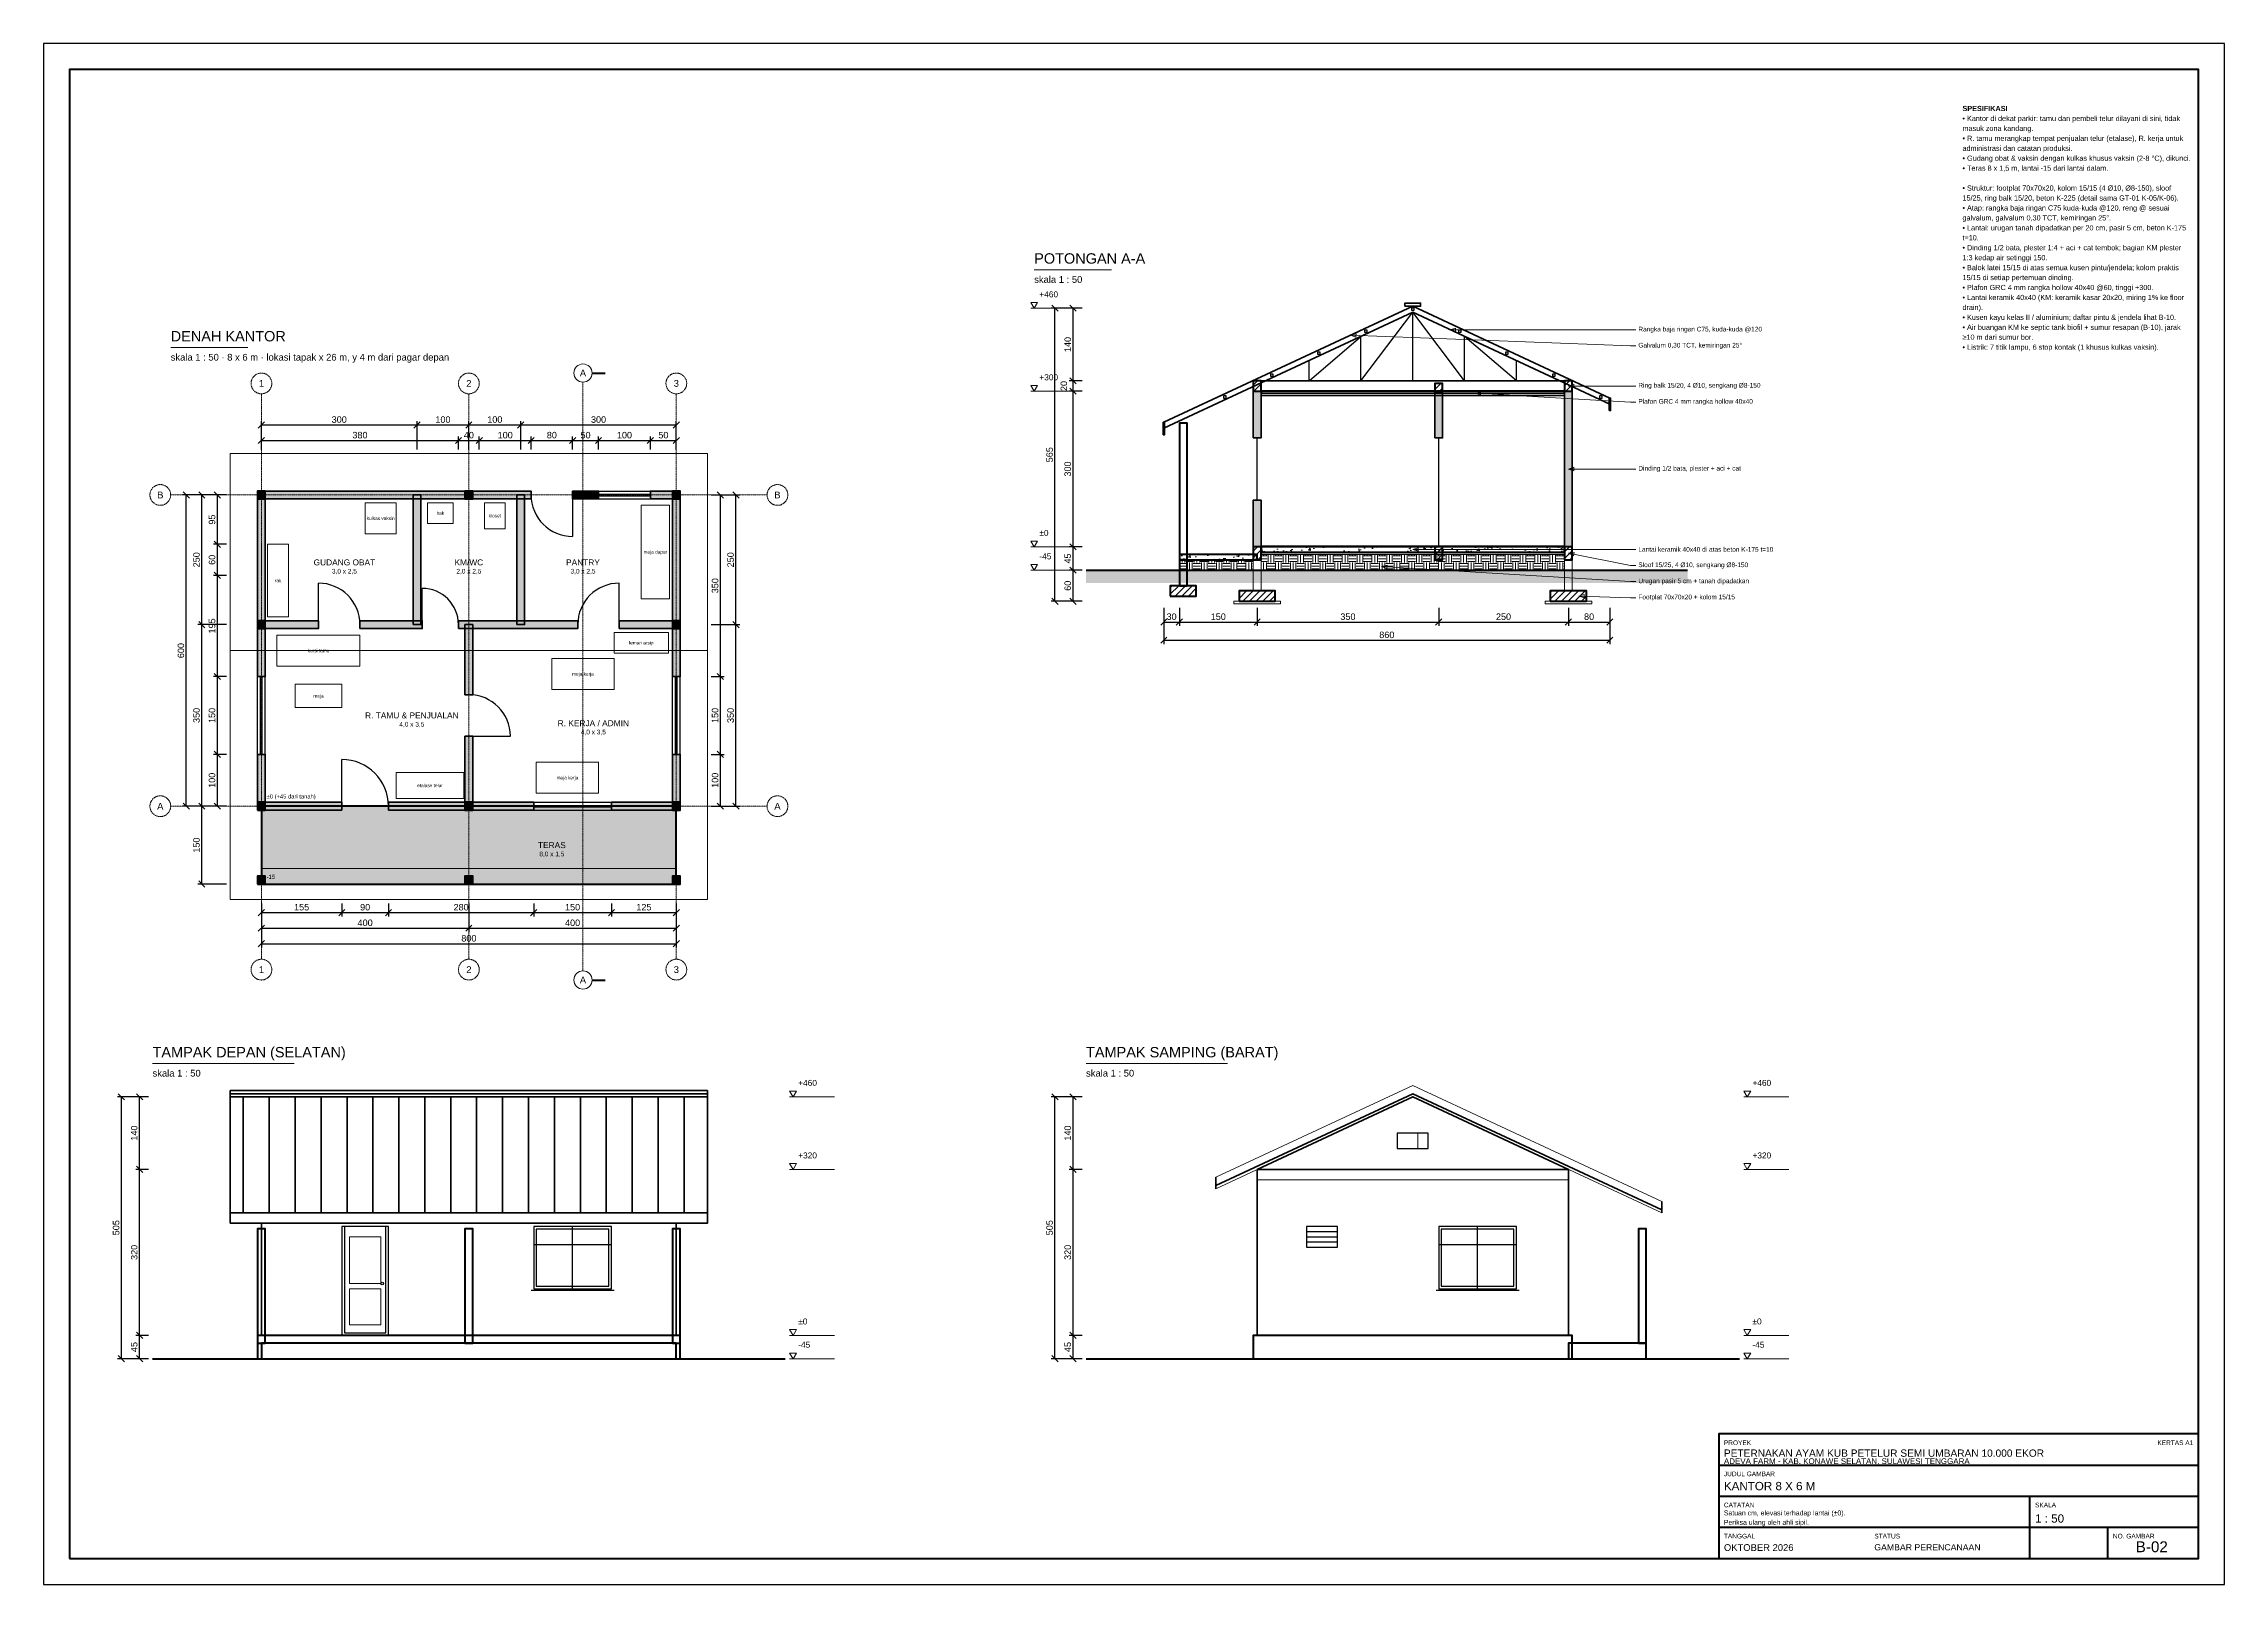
# Model space of a CAD drawing. Header units: centimetres. Extents: x 0 to 57986, y 0 to 4200.
# Drawn here: x 4970 to 9175, y 0 to 2970 of the extents above; entities that cross this region are included whole.
import ezdxf
from ezdxf.enums import TextEntityAlignment as Align

# ---------------------------------------------------------------- set-up
doc = ezdxf.new("R2010")
doc.units = ezdxf.units.CM
doc.linetypes.add('DASHDOT', pattern=[3.556, 2.54, -0.508, 0, -0.508])
doc.linetypes.add('DASHED', pattern=[1.524, 1.27, -0.254])
for name, color, linetype, lineweight in [('A-ATAP', 5, 'CONTINUOUS', 35), ('A-BAJA', 6, 'CONTINUOUS', 25), ('A-DIM', 140, 'CONTINUOUS', 13), ('A-DINDING', 32, 'CONTINUOUS', 35), ('A-FRAME', 7, 'CONTINUOUS', 50), ('A-GRID', 1, 'DASHDOT', 13), ('A-HATCH', 8, 'CONTINUOUS', 9), ('A-KAYU', 32, 'CONTINUOUS', 25), ('A-PERABOT', 8, 'CONTINUOUS', 18), ('A-STRUKTUR', 7, 'CONTINUOUS', 50), ('A-TANAH', 34, 'CONTINUOUS', 18), ('A-TEKS', 7, 'CONTINUOUS', 18), ('A-TERSEMBUNYI', 8, 'DASHED', 13)]:
    doc.layers.add(name, color=color, linetype=linetype, lineweight=lineweight)
doc.styles.add('ARIAL', font='arial.ttf')
doc.dimstyles.new('D50', dxfattribs={"dimtxt": 12.5, "dimasz": 10, "dimexe": 7.5, "dimexo": 7.5, "dimgap": 4, "dimtad": 1, "dimdec": 0, "dimtxsty": 'ARIAL', "dimtsz": 6, "dimcen": 2.5, "dimclrd": 140, "dimclre": 140, "dimclrt": 250, "dimazin": 3, "dimtfac": 1, "dimtmove": 0, "dimatfit": 3})

msp = doc.modelspace()

# ---------------------------------------------------------------- texts
at = {"layer": 'A-TEKS', "style": 'ARIAL'}
for s, height, p in [('POTONGAN A-A', 20, (6880, 2539.89)), ('+460', 11.5, (6890, 2477.49)), ('DENAH KANTOR', 20, (5215, 2390)), ('+300', 11.5, (6890, 2317.6)), ('±0', 11.5, (6890, 2017.6)), ('-45', 11.5, (6890, 1972.6)), ('±0 (+45 dari tanah)', 8, (5400, 1512.5)), ('-15', 8, (5400, 1357.5)), ('TAMPAK DEPAN (SELATAN)', 20, (5180, 1009.89)), ('TAMPAK SAMPING (BARAT)', 20, (6980, 1009.89)), ('+460', 11.5, (6425, 957.49)), ('+460', 11.5, (8265, 957.49)), ('+320', 11.5, (6425, 817.6)), ('+320', 11.5, (8265, 817.6)), ('±0', 11.5, (6425, 497.6)), ('±0', 11.5, (8265, 497.6)), ('-45', 11.5, (6425, 452.6)), ('-45', 11.5, (8265, 452.6))]:
    msp.add_text(s, height=height, dxfattribs=at).set_placement(p, align=Align.BOTTOM_LEFT)
for s, height, p in [('skala 1 : 50', 13, (6880, 2521.89)), ('skala 1 : 50 · 8 x 6 m · lokasi tapak x 26 m, y 4 m dari pagar depan', 13, (5215, 2372)), ('skala 1 : 50', 13, (5180, 991.89)), ('skala 1 : 50', 13, (6980, 991.89)), ('PROYEK', 9, (8210, 277.5)), ('PETERNAKAN AYAM KUB PETELUR SEMI UMBARAN 10.000 EKOR', 14, (8210, 260)), ('ADEVA FARM - KAB. KONAWE SELATAN, SULAWESI TENGGARA', 11, (8210, 243)), ('JUDUL GAMBAR', 9, (8210, 217.5)), ('KANTOR 8 X 6 M', 16, (8210, 197.5)), ('CATATAN', 9, (8210, 157.5)), ('SKALA', 9, (8810, 157.5)), ('1 : 50', 16, (8810, 135)), ('TANGGAL', 9, (8210, 97.5)), ('STATUS', 9, (8500, 97.5)), ('NO. GAMBAR', 9, (8960, 97.5)), ('OKTOBER 2026', 13, (8210, 77.5)), ('GAMBAR PERENCANAAN', 12, (8500, 77.5))]:
    msp.add_text(s, height=height, dxfattribs=at).set_placement(p, align=Align.TOP_LEFT)
for s, height, p in [('1', 13, (5390, 2315)), ('2', 13, (5790, 2315)), ('A', 13, (6010, 2335)), ('3', 13, (6190, 2315)), ('B', 13, (5195, 2100)), ('B', 13, (6385, 2100)), ('bak', 6.5, (5735, 2065)), ('kloset', 6.5, (5840, 2060)), ('kulkas vaksin', 6.5, (5620, 2055)), ('KM/WC', 11.5, (5790, 1970)), ('meja dapur', 6.5, (6149.5, 1990)), ('rak', 6.5, (5422, 1935)), ('GUDANG OBAT', 11.5, (5550, 1970)), ('3,0 x 2,5', 9, (5550, 1953)), ('2,0 x 2,5', 9, (5790, 1953)), ('PANTRY', 11.5, (6010, 1970)), ('3,0 x 2,5', 9, (6010, 1953)), ('lemari arsip', 6.5, (6122.5, 1815)), ('kursi tamu', 6.5, (5500, 1800)), ('meja kerja', 6.5, (6010, 1755)), ('meja', 6.5, (5500, 1712.5)), ('R. TAMU & PENJUALAN', 11.5, (5680, 1675)), ('4,0 x 3,5', 9, (5680, 1658)), ('R. KERJA / ADMIN', 11.5, (6030, 1660)), ('4,0 x 3,5', 9, (6030, 1643)), ('meja kerja', 6.5, (5980, 1555)), ('etalase telur', 6.5, (5715, 1540)), ('A', 13, (5195, 1500)), ('A', 13, (6385, 1500)), ('TERAS', 11.5, (5950, 1425)), ('8,0 x 1,5', 9, (5950, 1408)), ('1', 13, (5390, 1185)), ('2', 13, (5790, 1185)), ('3', 13, (6190, 1185)), ('A', 13, (6010, 1165)), ('B-02', 21, (9035, 72.5))]:
    msp.add_text(s, height=height, dxfattribs=at).set_placement(p, align=Align.MIDDLE_CENTER)
msp.add_text('KERTAS A1', height=9, dxfattribs=at).set_placement((9115, 277.5), align=Align.TOP_RIGHT)
at = {"layer": 'A-TEKS', "insert": (8670, 2850), "char_height": 10, "width": 440, "attachment_point": 1, "line_spacing_factor": 1.15, "style": 'ARIAL'}
msp.add_mtext('{\\fArial|b1;SPESIFIKASI}\\P• Kantor di dekat parkir: tamu dan pembeli telur dilayani di sini, tidak masuk zona kandang.\\P• R. tamu merangkap tempat penjualan telur (etalase), R. kerja untuk administrasi dan catatan produksi.\\P• Gudang obat & vaksin dengan kulkas khusus vaksin (2-8 °C), dikunci.\\P• Teras 8 x 1,5 m, lantai -15 dari lantai dalam.\\P\\P• Struktur: footplat 70x70x20, kolom 15/15 (4 Ø10, Ø8-150), sloof 15/25, ring balk 15/20, beton K-225 (detail sama GT-01 K-05/K-06).\\P• Atap: rangka baja ringan C75 kuda-kuda @120, reng @ sesuai galvalum, galvalum 0,30 TCT, kemiringan 25°.\\P• Lantai: urugan tanah dipadatkan per 20 cm, pasir 5 cm, beton K-175 t=10.\\P• Dinding 1/2 bata, plester 1:4 + aci + cat tembok; bagian KM plester 1:3 kedap air setinggi 150.\\P• Balok latei 15/15 di atas semua kusen pintu/jendela; kolom praktis 15/15 di setiap pertemuan dinding.\\P• Plafon GRC 4 mm rangka hollow 40x40 @60, tinggi +300.\\P• Lantai keramik 40x40 (KM: keramik kasar 20x20, miring 1% ke floor drain).\\P• Kusen kayu kelas II / aluminium; daftar pintu & jendela lihat B-10.\\P• Air buangan KM ke septic tank biofil + sumur resapan (B-10), jarak ≥10 m dari sumur bor.\\P• Listrik: 7 titik lampu, 6 stop kontak (1 khusus kulkas vaksin).', dxfattribs=at)
at = {"layer": 'A-TEKS', "line_spacing_factor": 1.15, "style": 'ARIAL'}
for s, insert, char_height, attachment_point in [('Rangka baja ringan C75, kuda-kuda @120', (8045, 2418.32), 9, 4), ('Galvalum 0,30 TCT, kemiringan 25°', (8045, 2387.32), 9, 4), ('Ring balk 15/20, 4 Ø10, sengkang Ø8-150', (8045, 2310), 9, 4), ('Plafon GRC 4 mm rangka hollow 40x40', (8045, 2279), 9, 4), ('Dinding 1/2 bata, plester + aci + cat', (8045, 2150), 9, 4), ('Lantai keramik 40x40 di atas beton K-175 t=10', (8045, 1995), 9, 4), ('Sloof 15/25, 4 Ø10, sengkang Ø8-150', (8045, 1964), 9, 4), ('Urugan pasir 5 cm + tanah dipadatkan', (8045, 1933), 9, 4), ('Footplat 70x70x20 + kolom 15/15', (8045, 1902), 9, 4), ('Satuan cm, elevasi terhadap lantai (±0).\\PPeriksa ulang oleh ahli sipil.', (8210, 142.5), 9.5, 1)]:
    msp.add_mtext(s, dxfattribs=dict(at, insert=insert, char_height=char_height, attachment_point=attachment_point))

# ---------------------------------------------------------------- dimensions: what is measured, and where the dimension line sits
at = {"layer": 'A-DIM'}
for base, p1, p2 in [((6920, 1895), (6980, 1895), (6980, 2460)), ((6955, 2320), (6980, 2320), (6980, 2460)), ((6955, 2300), (6980, 2300), (6980, 2320)), ((6955, 2000), (6980, 2000), (6980, 2300)), ((5245, 1500), (5330, 1500), (5330, 2100)), ((5275, 1850), (5330, 1850), (5330, 2100)), ((5305, 2005), (5330, 2005), (5330, 2100)), ((6275, 1750), (6250, 1750), (6250, 2100)), ((6305, 1850), (6250, 1850), (6250, 2100)), ((5305, 1945), (5330, 1945), (5330, 2005)), ((6955, 1955), (6980, 1955), (6980, 2000)), ((5305, 1750), (5330, 1750), (5330, 1945)), ((6955, 1895), (6980, 1895), (6980, 1955)), ((5275, 1500), (5330, 1500), (5330, 1850)), ((6305, 1500), (6250, 1500), (6250, 1850)), ((5305, 1600), (5330, 1600), (5330, 1750)), ((6275, 1600), (6250, 1600), (6250, 1750)), ((5305, 1500), (5330, 1500), (5330, 1600)), ((6275, 1500), (6250, 1500), (6250, 1600)), ((5275, 1350), (5330, 1350), (5330, 1500)), ((5120, 435), (5180, 435), (5180, 939.89)), ((5155, 800), (5180, 800), (5180, 939.89)), ((6920, 435), (6980, 435), (6980, 939.89)), ((6955, 800), (6980, 800), (6980, 939.89)), ((5155, 480), (5180, 480), (5180, 800)), ((6955, 480), (6980, 480), (6980, 800)), ((5155, 435), (5180, 435), (5180, 480)), ((6955, 435), (6980, 435), (6980, 480))]:
    msp.add_linear_dim(base=base, p1=p1, p2=p2, angle=90, dimstyle='D50', dxfattribs=at).render()
for base, p1, p2 in [((5390, 2235), (5390, 2180), (5690, 2180)), ((5690, 2235), (5690, 2180), (5790, 2180)), ((5790, 2235), (5790, 2180), (5890, 2180)), ((5890, 2235), (5890, 2180), (6190, 2180)), ((5390, 2205), (5390, 2180), (5770, 2180)), ((5770, 2205), (5770, 2180), (5810, 2180)), ((5810, 2205), (5810, 2180), (5910, 2180)), ((5910, 2205), (5910, 2180), (5990, 2180)), ((5990, 2205), (5990, 2180), (6040, 2180)), ((6040, 2205), (6040, 2180), (6140, 2180)), ((6140, 2205), (6140, 2180), (6190, 2180)), ((7130, 1855), (7130, 1890), (7160, 1890)), ((7130, 1820), (7130, 1890), (7990, 1890)), ((7160, 1855), (7160, 1890), (7310, 1890)), ((7310, 1855), (7310, 1890), (7660, 1890)), ((7660, 1855), (7660, 1890), (7910, 1890)), ((7910, 1855), (7910, 1890), (7990, 1890)), ((5390, 1295), (5390, 1320), (5545, 1320)), ((5390, 1265), (5390, 1320), (5790, 1320)), ((5390, 1235), (5390, 1320), (6190, 1320)), ((5545, 1295), (5545, 1320), (5635, 1320)), ((5635, 1295), (5635, 1320), (5915, 1320)), ((5790, 1265), (5790, 1320), (6190, 1320)), ((5915, 1295), (5915, 1320), (6065, 1320)), ((6065, 1295), (6065, 1320), (6190, 1320))]:
    msp.add_linear_dim(base=base, p1=p1, p2=p2, dimstyle='D50', dxfattribs=at).render()

# ---------------------------------------------------------------- hatches: boundary and pattern name
at = {"layer": 'A-HATCH'}
h = msp.add_hatch(dxfattribs=at)
h.set_pattern_fill('ANSI31', scale=2.85)
h.paths.add_polyline_path([(7302.5, 2300), (7317.5, 2300), (7317.5, 2320), (7302.5, 2320)])
h = msp.add_hatch(dxfattribs=at)
h.set_pattern_fill('ANSI31', scale=2.85)
h.paths.add_polyline_path([(7652.5, 2300), (7667.5, 2300), (7667.5, 2315), (7652.5, 2315)])
h = msp.add_hatch(dxfattribs=at)
h.set_pattern_fill('ANSI31', scale=2.85)
h.paths.add_polyline_path([(7902.5, 2300), (7917.5, 2300), (7917.5, 2320), (7902.5, 2320)])
at = {"layer": 'A-HATCH', "true_color": 0xe2ceb6}
h = msp.add_hatch(color=8, dxfattribs=at)
h.dxf.hatch_style = 1
h.paths.add_polyline_path([(7302.5, 2210), (7317.5, 2210), (7317.5, 2300), (7302.5, 2300)])
h = msp.add_hatch(color=8, dxfattribs=at)
h.dxf.hatch_style = 1
h.paths.add_polyline_path([(7652.5, 2210), (7667.5, 2210), (7667.5, 2300), (7652.5, 2300)])
h = msp.add_hatch(color=8, dxfattribs=at)
h.dxf.hatch_style = 1
h.paths.add_polyline_path([(7902.5, 2000), (7917.5, 2000), (7917.5, 2300), (7902.5, 2300)])
h = msp.add_hatch(color=8, dxfattribs=at)
h.dxf.hatch_style = 1
h.paths.add_polyline_path([(5382.5, 2092.5), (5910, 2092.5), (5910, 2107.5), (5382.5, 2107.5)])
h = msp.add_hatch(color=8, dxfattribs=at)
h.dxf.hatch_style = 1
h.paths.add_polyline_path([(5382.5, 1750), (5397.5, 1750), (5397.5, 2107.5), (5382.5, 2107.5)])
at = {"layer": 'A-HATCH'}
h = msp.add_hatch(color=8, dxfattribs=at)
h.dxf.hatch_style = 1
h.paths.add_polyline_path([(5382.5, 2092.5), (5397.5, 2092.5), (5397.5, 2107.5), (5382.5, 2107.5)])
h = msp.add_hatch(color=8, dxfattribs=at)
h.dxf.hatch_style = 1
h.paths.add_polyline_path([(5782.5, 2092.5), (5797.5, 2092.5), (5797.5, 2107.5), (5782.5, 2107.5)])
at = {"layer": 'A-HATCH', "true_color": 0xe2ceb6}
h = msp.add_hatch(color=8, dxfattribs=at)
h.dxf.hatch_style = 1
h.paths.add_polyline_path([(5990, 2092.5), (6040, 2092.5), (6040, 2107.5), (5990, 2107.5)])
h = msp.add_hatch(color=8, dxfattribs=at)
h.dxf.hatch_style = 1
h.paths.add_polyline_path([(6140, 2092.5), (6197.5, 2092.5), (6197.5, 2107.5), (6140, 2107.5)])
h = msp.add_hatch(color=8, dxfattribs=at)
h.dxf.hatch_style = 1
h.paths.add_polyline_path([(6182.5, 1750), (6197.5, 1750), (6197.5, 2107.5), (6182.5, 2107.5)])
at = {"layer": 'A-HATCH'}
h = msp.add_hatch(color=8, dxfattribs=at)
h.dxf.hatch_style = 1
h.paths.add_polyline_path([(6182.5, 2092.5), (6197.5, 2092.5), (6197.5, 2107.5), (6182.5, 2107.5)])
at = {"layer": 'A-HATCH', "true_color": 0xe2ceb6}
h = msp.add_hatch(color=8, dxfattribs=at)
h.dxf.hatch_style = 1
h.paths.add_polyline_path([(5682.5, 1850), (5697.5, 1850), (5697.5, 2100), (5682.5, 2100)])
h = msp.add_hatch(color=8, dxfattribs=at)
h.dxf.hatch_style = 1
h.paths.add_polyline_path([(5882.5, 1850), (5897.5, 1850), (5897.5, 2100), (5882.5, 2100)])
h = msp.add_hatch(color=8, dxfattribs=at)
h.dxf.hatch_style = 1
h.paths.add_polyline_path([(7302.5, 2000), (7317.5, 2000), (7317.5, 2090), (7302.5, 2090)])
at = {"layer": 'A-HATCH'}
h = msp.add_hatch(dxfattribs=at)
h.set_pattern_fill('AR-CONC', scale=0.175)
h.paths.add_polyline_path([(7160, 1975), (7310, 1975), (7310, 1985), (7160, 1985)])
h = msp.add_hatch(dxfattribs=at)
h.set_pattern_fill('ANSI31', scale=2.85)
h.paths.add_polyline_path([(7302.5, 1975), (7317.5, 1975), (7317.5, 2000), (7302.5, 2000)])
h = msp.add_hatch(dxfattribs=at)
h.set_pattern_fill('AR-CONC', scale=0.175)
h.paths.add_polyline_path([(7317.5, 1990), (7902.5, 1990), (7902.5, 2000), (7317.5, 2000)])
h = msp.add_hatch(dxfattribs=at)
h.set_pattern_fill('AR-SAND', scale=0.25)
h.paths.add_polyline_path([(7317.5, 1985), (7902.5, 1985), (7902.5, 1990), (7317.5, 1990)])
h = msp.add_hatch(dxfattribs=at)
h.set_pattern_fill('EARTH', scale=2.25)
h.paths.add_polyline_path([(7317.5, 1955), (7902.5, 1955), (7902.5, 1985), (7317.5, 1985)])
h = msp.add_hatch(dxfattribs=at)
h.set_pattern_fill('ANSI31', scale=2.85)
h.paths.add_polyline_path([(7652.5, 1975), (7667.5, 1975), (7667.5, 2000), (7652.5, 2000)])
h = msp.add_hatch(dxfattribs=at)
h.set_pattern_fill('ANSI31', scale=2.85)
h.paths.add_polyline_path([(7902.5, 1975), (7917.5, 1975), (7917.5, 2000), (7902.5, 2000)])
h = msp.add_hatch(dxfattribs=at)
h.set_pattern_fill('EARTH', scale=2.25)
h.paths.add_polyline_path([(6980, 1930), (8140, 1930), (8140, 1955), (6980, 1955)])
h = msp.add_hatch(dxfattribs=at)
h.set_pattern_fill('EARTH', scale=2.25)
h.paths.add_polyline_path([(7160, 1955), (7302.5, 1955), (7302.5, 1975), (7160, 1975)])
h = msp.add_hatch(dxfattribs=at)
h.set_pattern_fill('ANSI31', scale=2.85)
h.paths.add_polyline_path([(7142.5, 1905), (7192.5, 1905), (7192.5, 1925), (7142.5, 1925)])
h = msp.add_hatch(dxfattribs=at)
h.set_pattern_fill('ANSI31', scale=2.85)
h.paths.add_polyline_path([(7275, 1895), (7345, 1895), (7345, 1915), (7275, 1915)])
h = msp.add_hatch(dxfattribs=at)
h.set_pattern_fill('ANSI31', scale=2.85)
h.paths.add_polyline_path([(7875, 1895), (7945, 1895), (7945, 1915), (7875, 1915)])
h = msp.add_hatch(color=8, dxfattribs=at)
h.dxf.hatch_style = 1
h.paths.add_polyline_path([(5382.5, 1842.5), (5397.5, 1842.5), (5397.5, 1857.5), (5382.5, 1857.5)])
at = {"layer": 'A-HATCH', "true_color": 0xe2ceb6}
h = msp.add_hatch(color=8, dxfattribs=at)
h.dxf.hatch_style = 1
h.paths.add_polyline_path([(5390, 1842.5), (5500, 1842.5), (5500, 1857.5), (5390, 1857.5)])
h = msp.add_hatch(color=8, dxfattribs=at)
h.dxf.hatch_style = 1
h.paths.add_polyline_path([(5580, 1842.5), (5700, 1842.5), (5700, 1857.5), (5580, 1857.5)])
h = msp.add_hatch(color=8, dxfattribs=at)
h.dxf.hatch_style = 1
h.paths.add_polyline_path([(5770, 1842.5), (6000, 1842.5), (6000, 1857.5), (5770, 1857.5)])
h = msp.add_hatch(color=8, dxfattribs=at)
h.dxf.hatch_style = 1
h.paths.add_polyline_path([(6080, 1842.5), (6190, 1842.5), (6190, 1857.5), (6080, 1857.5)])
at = {"layer": 'A-HATCH'}
h = msp.add_hatch(color=8, dxfattribs=at)
h.dxf.hatch_style = 1
h.paths.add_polyline_path([(6182.5, 1842.5), (6197.5, 1842.5), (6197.5, 1857.5), (6182.5, 1857.5)])
at = {"layer": 'A-HATCH', "true_color": 0xe2ceb6}
h = msp.add_hatch(color=8, dxfattribs=at)
h.dxf.hatch_style = 1
h.paths.add_polyline_path([(5782.5, 1715), (5797.5, 1715), (5797.5, 1850), (5782.5, 1850)])
h = msp.add_hatch(color=8, dxfattribs=at)
h.dxf.hatch_style = 1
h.paths.add_polyline_path([(5382.5, 1492.5), (5397.5, 1492.5), (5397.5, 1600), (5382.5, 1600)])
h = msp.add_hatch(color=8, dxfattribs=at)
h.dxf.hatch_style = 1
h.paths.add_polyline_path([(5782.5, 1500), (5797.5, 1500), (5797.5, 1635), (5782.5, 1635)])
h = msp.add_hatch(color=8, dxfattribs=at)
h.dxf.hatch_style = 1
h.paths.add_polyline_path([(6182.5, 1492.5), (6197.5, 1492.5), (6197.5, 1600), (6182.5, 1600)])
h = msp.add_hatch(color=8, dxfattribs=at)
h.dxf.hatch_style = 1
h.paths.add_polyline_path([(5382.5, 1492.5), (5545, 1492.5), (5545, 1507.5), (5382.5, 1507.5)])
at = {"layer": 'A-HATCH'}
h = msp.add_hatch(color=8, dxfattribs=at)
h.dxf.hatch_style = 1
h.paths.add_polyline_path([(5382.5, 1492.5), (5397.5, 1492.5), (5397.5, 1507.5), (5382.5, 1507.5)])
at = {"layer": 'A-HATCH', "true_color": 0xeeece4}
h = msp.add_hatch(color=8, dxfattribs=at)
h.dxf.hatch_style = 1
h.paths.add_polyline_path([(5390, 1350), (6190, 1350), (6190, 1500), (5390, 1500)])
at = {"layer": 'A-HATCH', "true_color": 0xe2ceb6}
h = msp.add_hatch(color=8, dxfattribs=at)
h.dxf.hatch_style = 1
h.paths.add_polyline_path([(5635, 1492.5), (5915, 1492.5), (5915, 1507.5), (5635, 1507.5)])
at = {"layer": 'A-HATCH'}
h = msp.add_hatch(color=8, dxfattribs=at)
h.dxf.hatch_style = 1
h.paths.add_polyline_path([(5782.5, 1492.5), (5797.5, 1492.5), (5797.5, 1507.5), (5782.5, 1507.5)])
at = {"layer": 'A-HATCH', "true_color": 0xe2ceb6}
h = msp.add_hatch(color=8, dxfattribs=at)
h.dxf.hatch_style = 1
h.paths.add_polyline_path([(6065, 1492.5), (6197.5, 1492.5), (6197.5, 1507.5), (6065, 1507.5)])
at = {"layer": 'A-HATCH'}
h = msp.add_hatch(color=8, dxfattribs=at)
h.dxf.hatch_style = 1
h.paths.add_polyline_path([(6182.5, 1492.5), (6197.5, 1492.5), (6197.5, 1507.5), (6182.5, 1507.5)])
h = msp.add_hatch(color=8, dxfattribs=at)
h.dxf.hatch_style = 1
h.paths.add_polyline_path([(5382.5, 1350), (5397.5, 1350), (5397.5, 1365), (5382.5, 1365)])
h = msp.add_hatch(color=8, dxfattribs=at)
h.dxf.hatch_style = 1
h.paths.add_polyline_path([(5782.5, 1350), (5797.5, 1350), (5797.5, 1365), (5782.5, 1365)])
h = msp.add_hatch(color=8, dxfattribs=at)
h.dxf.hatch_style = 1
h.paths.add_polyline_path([(6182.5, 1350), (6197.5, 1350), (6197.5, 1365), (6182.5, 1365)])
h = msp.add_hatch(dxfattribs=at)
h.set_pattern_fill('NET', scale=40)
h.paths.add_polyline_path([(7580, 840), (7640, 840), (7640, 870), (7580, 870)])

# ---------------------------------------------------------------- linework, layer by layer
at = {"layer": 'A-ATAP'}
for p, q in [((5355, 716.06), (5355, 939.89)), ((5405, 716.06), (5405, 939.89)), ((5455, 716.06), (5455, 939.89)), ((5505, 716.06), (5505, 939.89)), ((5555, 716.06), (5555, 939.89)), ((5605, 716.06), (5605, 939.89)), ((5655, 716.06), (5655, 939.89)), ((5705, 716.06), (5705, 939.89)), ((5755, 716.06), (5755, 939.89)), ((5805, 716.06), (5805, 939.89)), ((5855, 716.06), (5855, 939.89)), ((5905, 716.06), (5905, 939.89)), ((5955, 716.06), (5955, 939.89)), ((6005, 716.06), (6005, 939.89)), ((6055, 716.06), (6055, 939.89)), ((6105, 716.06), (6105, 939.89)), ((6155, 716.06), (6155, 939.89)), ((6205, 716.06), (6205, 939.89)), ((7230, 762.7), (7230, 784.7)), ((8090, 716.06), (8090, 738.06))]:
    msp.add_line(p, q, dxfattribs=at)
at = {"layer": 'A-ATAP', "lineweight": 35}
for points in [[(7130, 2240.06), (7610, 2463.89), (7990, 2286.7)], [(7230, 768.7), (7610, 945.89), (8090, 722.06)]]:
    msp.add_lwpolyline(points, dxfattribs=at)
at = {"layer": 'A-ATAP'}
for points in [[(7595, 2463.89), (7625, 2463.89), (7625, 2469.89), (7595, 2469.89)], [(7988.5, 2262.7), (7991.5, 2262.7), (7991.5, 2286.7), (7988.5, 2286.7)], [(7128.5, 2216.06), (7131.5, 2216.06), (7131.5, 2240.06), (7128.5, 2240.06)], [(5330, 939.89), (6250, 939.89), (6250, 951.89), (5330, 951.89)], [(5330, 696.06), (6250, 696.06), (6250, 716.06), (5330, 716.06)]]:
    msp.add_lwpolyline(points, close=True, dxfattribs=at)
at = {"layer": 'A-ATAP', "lineweight": 35}
msp.add_lwpolyline([(5330, 716.06), (6250, 716.06), (6250, 945.89), (5330, 945.89)], close=True, dxfattribs=at)
at = {"layer": 'A-ATAP', "lineweight": 18}
for points in [[(7230, 784.7), (7610, 961.89), (8090, 738.06)], [(7230, 762.7), (7610, 939.89), (8090, 716.06)]]:
    msp.add_lwpolyline(points, dxfattribs=at)
at = {"layer": 'A-BAJA'}
for p, q in [((7510, 2320), (7610, 2452.39)), ((7610, 2320), (7610, 2452.39)), ((7710, 2320), (7610, 2452.39)), ((7410, 2320), (7510, 2405.76)), ((7510, 2320), (7510, 2405.76)), ((7710, 2320), (7710, 2405.76)), ((7810, 2320), (7710, 2405.76)), ((7410, 2320), (7410, 2359.13)), ((7810, 2320), (7810, 2359.13)), ((7317.5, 2292), (7902.5, 2292))]:
    msp.add_line(p, q, dxfattribs=at)
at = {"layer": 'A-BAJA', "lineweight": 35}
msp.add_line((7310, 2320), (7910, 2320), dxfattribs=at)
msp.add_lwpolyline([(7130, 2228.56), (7610, 2452.39), (7990, 2275.2)], dxfattribs=at)
at = {"layer": 'A-BAJA'}
for points in [[(7607.5, 2455.89), (7612.5, 2455.89), (7612.5, 2459.89), (7607.5, 2459.89)], [(7607.5, 2455.89), (7612.5, 2455.89), (7612.5, 2459.89), (7607.5, 2459.89)], [(7516.87, 2413.63), (7521.87, 2413.63), (7521.87, 2417.63), (7516.87, 2417.63)], [(7698.13, 2413.63), (7703.13, 2413.63), (7703.13, 2417.63), (7698.13, 2417.63)], [(7426.24, 2371.37), (7431.24, 2371.37), (7431.24, 2375.37), (7426.24, 2375.37)], [(7788.76, 2371.37), (7793.76, 2371.37), (7793.76, 2375.37), (7788.76, 2375.37)], [(7335.61, 2329.11), (7340.61, 2329.11), (7340.61, 2333.11), (7335.61, 2333.11)], [(7879.39, 2329.11), (7884.39, 2329.11), (7884.39, 2333.11), (7879.39, 2333.11)], [(7244.98, 2286.84), (7249.98, 2286.84), (7249.98, 2290.84), (7244.98, 2290.84)], [(7970.02, 2286.84), (7975.02, 2286.84), (7975.02, 2290.84), (7970.02, 2290.84)]]:
    msp.add_lwpolyline(points, close=True, dxfattribs=at)
at = {"layer": 'A-DIM'}
for p, q in [((6873.4, 2459.89), (6960, 2459.89)), ((6873.4, 2300), (6960, 2300)), ((6873.4, 2000), (6960, 2000)), ((6873.4, 1955), (6960, 1955)), ((6408.4, 939.89), (6495, 939.89)), ((8248.4, 939.89), (8335, 939.89)), ((6408.4, 800), (6495, 800)), ((8248.4, 800), (8335, 800)), ((6408.4, 480), (6495, 480)), ((8248.4, 480), (8335, 480)), ((6408.4, 435), (6495, 435)), ((8248.4, 435), (8335, 435))]:
    msp.add_line(p, q, dxfattribs=at)
for points in [[(6880, 2459.89), (6873.4, 2470.89), (6886.6, 2470.89)], [(7490, 2407.94), (7500.38, 2404.29), (7500.63, 2410.78)], [(7682, 2418.32), (7692.51, 2415.07), (7692.51, 2421.57)], [(7910, 2310), (7920.51, 2306.75), (7920.51, 2313.25)], [(6880, 2300), (6873.4, 2311), (6886.6, 2311)], [(7730, 2296), (7740.31, 2292.16), (7740.68, 2298.65)], [(7910, 2150), (7920.51, 2146.75), (7920.51, 2153.25)], [(6880, 2000), (6873.4, 2011), (6886.6, 2011)], [(7610, 1995), (7620.51, 1991.75), (7620.51, 1998.25)], [(7910, 1988), (7919.67, 1982.75), (7920.94, 1989.13)], [(6880, 1955), (6873.4, 1966), (6886.6, 1966)], [(7550, 1962), (7560.29, 1958.12), (7560.69, 1964.61)], [(7930, 1905), (7940.41, 1901.44), (7940.6, 1907.93)], [(6415, 939.89), (6408.4, 950.89), (6421.6, 950.89)], [(8255, 939.89), (8248.4, 950.89), (8261.6, 950.89)], [(6415, 800), (6408.4, 811), (6421.6, 811)], [(8255, 800), (8248.4, 811), (8261.6, 811)], [(6415, 480), (6408.4, 491), (6421.6, 491)], [(8255, 480), (8248.4, 491), (8261.6, 491)], [(6415, 435), (6408.4, 446), (6421.6, 446)], [(8255, 435), (8248.4, 446), (8261.6, 446)]]:
    msp.add_lwpolyline(points, close=True, dxfattribs=at)
for points in [[(7490, 2407.94), (8030, 2387.32), (8040, 2387.32)], [(7682, 2418.32), (8030, 2418.32), (8040, 2418.32)], [(7730, 2296), (8030, 2279), (8040, 2279)], [(7910, 2310), (8030, 2310), (8040, 2310)], [(7910, 2150), (8030, 2150), (8040, 2150)], [(7610, 1995), (8030, 1995), (8040, 1995)], [(7910, 1988), (8030, 1964), (8040, 1964)], [(7550, 1962), (8030, 1933), (8040, 1933)], [(7930, 1905), (8030, 1902), (8040, 1902)]]:
    msp.add_lwpolyline(points, dxfattribs=at)
at = {"layer": 'A-DINDING'}
for points in [[(7302.5, 2210), (7317.5, 2210), (7317.5, 2300), (7302.5, 2300)], [(7652.5, 2210), (7667.5, 2210), (7667.5, 2300), (7652.5, 2300)], [(7902.5, 2000), (7917.5, 2000), (7917.5, 2300), (7902.5, 2300)], [(5382.5, 2092.5), (5910, 2092.5), (5910, 2107.5), (5382.5, 2107.5)], [(5382.5, 1750), (5397.5, 1750), (5397.5, 2107.5), (5382.5, 2107.5)], [(5990, 2092.5), (6040, 2092.5), (6040, 2107.5), (5990, 2107.5)], [(6140, 2092.5), (6197.5, 2092.5), (6197.5, 2107.5), (6140, 2107.5)], [(6182.5, 1750), (6197.5, 1750), (6197.5, 2107.5), (6182.5, 2107.5)], [(5682.5, 1850), (5697.5, 1850), (5697.5, 2100), (5682.5, 2100)], [(5882.5, 1850), (5897.5, 1850), (5897.5, 2100), (5882.5, 2100)], [(7302.5, 2000), (7317.5, 2000), (7317.5, 2090), (7302.5, 2090)], [(5390, 1842.5), (5500, 1842.5), (5500, 1857.5), (5390, 1857.5)], [(5580, 1842.5), (5700, 1842.5), (5700, 1857.5), (5580, 1857.5)], [(5770, 1842.5), (6000, 1842.5), (6000, 1857.5), (5770, 1857.5)], [(6080, 1842.5), (6190, 1842.5), (6190, 1857.5), (6080, 1857.5)], [(5782.5, 1715), (5797.5, 1715), (5797.5, 1850), (5782.5, 1850)], [(5382.5, 1492.5), (5397.5, 1492.5), (5397.5, 1600), (5382.5, 1600)], [(5782.5, 1500), (5797.5, 1500), (5797.5, 1635), (5782.5, 1635)], [(6182.5, 1492.5), (6197.5, 1492.5), (6197.5, 1600), (6182.5, 1600)], [(5382.5, 1492.5), (5545, 1492.5), (5545, 1507.5), (5382.5, 1507.5)], [(5635, 1492.5), (5915, 1492.5), (5915, 1507.5), (5635, 1507.5)], [(6065, 1492.5), (6197.5, 1492.5), (6197.5, 1507.5), (6065, 1507.5)], [(7310, 800), (7610, 939.89), (7910, 800)]]:
    msp.add_lwpolyline(points, close=True, dxfattribs=at)
for points in [[(7310, 800), (7310, 480), (7910, 480), (7910, 800)], [(5390, 696.06), (5390, 480), (6190, 480), (6190, 696.06)]]:
    msp.add_lwpolyline(points, dxfattribs=at)
at = {"layer": 'A-FRAME'}
for p, q in [((8200, 230), (9125, 230)), ((8200, 170), (9125, 170)), ((8800, 50), (8800, 170)), ((8200, 110), (9125, 110)), ((8950, 50), (8950, 110))]:
    msp.add_line(p, q, dxfattribs=at)
at = {"layer": 'A-FRAME', "lineweight": 25}
msp.add_lwpolyline([(4970, 0), (9175, 0), (9175, 2970), (4970, 2970)], close=True, dxfattribs=at)
at = {"layer": 'A-FRAME'}
for points in [[(5020, 50), (9125, 50), (9125, 2920), (5020, 2920)], [(8200, 50), (9125, 50), (9125, 290), (8200, 290)]]:
    msp.add_lwpolyline(points, close=True, dxfattribs=at)
at = {"layer": 'A-GRID'}
for p, q in [((6010, 1182.5), (6010, 2317.5)), ((5390, 1205), (5390, 2295)), ((5790, 1205), (5790, 2295)), ((6190, 1205), (6190, 2295)), ((5215, 2100), (6365, 2100)), ((5215, 1500), (6365, 1500))]:
    msp.add_line(p, q, dxfattribs=at)
for centre in [(5390, 2315), (5790, 2315), (6190, 2315), (5195, 2100), (6385, 2100), (5195, 1500), (6385, 1500), (5390, 1185), (5790, 1185), (6190, 1185)]:
    msp.add_circle(centre, 20, dxfattribs=at)
at = {"layer": 'A-HATCH'}
for points in [[(7317.5, 1985), (7902.5, 1985), (7902.5, 1990), (7317.5, 1990)], [(7265, 1890), (7355, 1890), (7355, 1895), (7265, 1895)], [(7865, 1890), (7955, 1890), (7955, 1895), (7865, 1895)]]:
    msp.add_lwpolyline(points, close=True, dxfattribs=at)
at = {"layer": 'A-KAYU'}
for p, q in [((7310, 2090), (7310, 2210)), ((7660, 2003), (7660, 2210)), ((6040, 2107.5), (6140, 2107.5)), ((6040, 2101.5), (6140, 2101.5)), ((6040, 2098.5), (6140, 2098.5)), ((6040, 2092.5), (6140, 2092.5)), ((7302.5, 2090), (7317.5, 2090)), ((5382.5, 1600), (5382.5, 1750)), ((5388.5, 1600), (5388.5, 1750)), ((5391.5, 1600), (5391.5, 1750)), ((5397.5, 1600), (5397.5, 1750)), ((6182.5, 1600), (6182.5, 1750)), ((6188.5, 1600), (6188.5, 1750)), ((6191.5, 1600), (6191.5, 1750)), ((6197.5, 1600), (6197.5, 1750)), ((5915, 1507.5), (6065, 1507.5)), ((5915, 1501.5), (6065, 1501.5)), ((5915, 1498.5), (6065, 1498.5)), ((5915, 1492.5), (6065, 1492.5)), ((5990, 570), (5990, 690)), ((7405, 680), (7465, 680)), ((7735, 570), (7735, 690)), ((5915, 655), (6065, 655)), ((7405, 670), (7465, 670)), ((7405, 660), (7465, 660)), ((7660, 655), (7810, 655)), ((5910, 567), (6070, 567)), ((7655, 567), (7815, 567))]:
    msp.add_line(p, q, dxfattribs=at)
at = {"layer": 'A-KAYU', "lineweight": 25}
for p, q in [((5990, 2100), (5990, 2020)), ((5500, 1850), (5500, 1930)), ((5700, 1850), (5700, 1920)), ((6080, 1850), (6080, 1930)), ((5790, 1635), (5870, 1635)), ((5545, 1500), (5545, 1590))]:
    msp.add_line(p, q, dxfattribs=at)
at = {"layer": 'A-KAYU'}
for points in [[(7580, 840), (7640, 840), (7640, 870), (7580, 870)], [(5550, 485), (5630, 485), (5630, 690), (5550, 690)], [(5920, 575), (6060, 575), (6060, 685), (5920, 685)], [(7665, 575), (7805, 575), (7805, 685), (7665, 685)]]:
    msp.add_lwpolyline(points, close=True, dxfattribs=at)
at = {"layer": 'A-KAYU', "lineweight": 25}
for points in [[(5545, 480), (5635, 480), (5635, 690), (5545, 690)], [(5915, 570), (6065, 570), (6065, 690), (5915, 690)], [(7405, 650), (7465, 650), (7465, 690), (7405, 690)], [(7660, 570), (7810, 570), (7810, 690), (7660, 690)]]:
    msp.add_lwpolyline(points, close=True, dxfattribs=at)
at = {"layer": 'A-KAYU'}
msp.add_circle((5623, 580), 2.5, dxfattribs=at)
for centre, radius, start, end in [((5990, 2100), 80, 180, 270), ((5500, 1850), 80, 0, 90), ((5700, 1850), 70, 0, 90), ((6080, 1850), 80, 90, 180), ((5790, 1635), 80, 0, 90), ((5545, 1500), 90, 0, 90)]:
    msp.add_arc(centre, radius, start, end, dxfattribs=at)
at = {"layer": 'A-PERABOT'}
for p, q in [((5390, 1380), (6190, 1380)), ((7310, 780), (7910, 780))]:
    msp.add_line(p, q, dxfattribs=at)
for points in [[(5590, 2025), (5650, 2025), (5650, 2085), (5590, 2085)], [(5710, 2045), (5760, 2045), (5760, 2085), (5710, 2085)], [(5820, 2035), (5860, 2035), (5860, 2085), (5820, 2085)], [(6122, 1900), (6177, 1900), (6177, 2080), (6122, 2080)], [(5402, 1865), (5442, 1865), (5442, 2005), (5402, 2005)], [(5420, 1770), (5580, 1770), (5580, 1830), (5420, 1830)], [(6070, 1795), (6175, 1795), (6175, 1835), (6070, 1835)], [(5950, 1725), (6070, 1725), (6070, 1785), (5950, 1785)], [(5455, 1690), (5545, 1690), (5545, 1735), (5455, 1735)], [(5650, 1515), (5780, 1515), (5780, 1565), (5650, 1565)], [(5920, 1525), (6040, 1525), (6040, 1585), (5920, 1585)], [(5560, 580), (5620, 580), (5620, 670), (5560, 670)], [(5560, 500), (5620, 500), (5620, 570), (5560, 570)]]:
    msp.add_lwpolyline(points, close=True, dxfattribs=at)
at = {"layer": 'A-STRUKTUR'}
msp.add_line((7317.5, 2001.5), (7902.5, 2001.5), dxfattribs=at)
for points in [[(7302.5, 2300), (7317.5, 2300), (7317.5, 2320), (7302.5, 2320)], [(7652.5, 2300), (7667.5, 2300), (7667.5, 2315), (7652.5, 2315)], [(7902.5, 2300), (7917.5, 2300), (7917.5, 2320), (7902.5, 2320)], [(7317.5, 2296), (7902.5, 2296), (7902.5, 2300), (7317.5, 2300)], [(7160, 1975), (7175, 1975), (7175, 2238.55), (7160, 2238.55)], [(5382.5, 2092.5), (5397.5, 2092.5), (5397.5, 2107.5), (5382.5, 2107.5)], [(5782.5, 2092.5), (5797.5, 2092.5), (5797.5, 2107.5), (5782.5, 2107.5)], [(6182.5, 2092.5), (6197.5, 2092.5), (6197.5, 2107.5), (6182.5, 2107.5)], [(7160, 1975), (7310, 1975), (7310, 1985), (7160, 1985)], [(7302.5, 1975), (7317.5, 1975), (7317.5, 2000), (7302.5, 2000)], [(7317.5, 1990), (7902.5, 1990), (7902.5, 2000), (7317.5, 2000)], [(7652.5, 1975), (7667.5, 1975), (7667.5, 2000), (7652.5, 2000)], [(7902.5, 1975), (7917.5, 1975), (7917.5, 2000), (7902.5, 2000)], [(7160, 1925), (7175, 1925), (7175, 1975), (7160, 1975)], [(7142.5, 1905), (7192.5, 1905), (7192.5, 1925), (7142.5, 1925)], [(7275, 1895), (7345, 1895), (7345, 1915), (7275, 1915)], [(7875, 1895), (7945, 1895), (7945, 1915), (7875, 1915)], [(5382.5, 1842.5), (5397.5, 1842.5), (5397.5, 1857.5), (5382.5, 1857.5)], [(6182.5, 1842.5), (6197.5, 1842.5), (6197.5, 1857.5), (6182.5, 1857.5)], [(5382.5, 1492.5), (5397.5, 1492.5), (5397.5, 1507.5), (5382.5, 1507.5)], [(5390, 1350), (6190, 1350), (6190, 1500), (5390, 1500)], [(5782.5, 1492.5), (5797.5, 1492.5), (5797.5, 1507.5), (5782.5, 1507.5)], [(6182.5, 1492.5), (6197.5, 1492.5), (6197.5, 1507.5), (6182.5, 1507.5)], [(5382.5, 1350), (5397.5, 1350), (5397.5, 1365), (5382.5, 1365)], [(5782.5, 1350), (5797.5, 1350), (5797.5, 1365), (5782.5, 1365)], [(6182.5, 1350), (6197.5, 1350), (6197.5, 1365), (6182.5, 1365)], [(5382.5, 465), (5397.5, 465), (5397.5, 685.05), (5382.5, 685.05)], [(5782.5, 465), (5797.5, 465), (5797.5, 685.05), (5782.5, 685.05)], [(6182.5, 465), (6197.5, 465), (6197.5, 685.05), (6182.5, 685.05)], [(8045, 465), (8060, 465), (8060, 685.05), (8045, 685.05)], [(5382.5, 435), (6197.5, 435), (6197.5, 480), (5382.5, 480)], [(5390, 435), (6190, 435), (6190, 465), (5390, 465)], [(7302.5, 435), (7917.5, 435), (7917.5, 480), (7302.5, 480)], [(7910, 435), (8060, 435), (8060, 465), (7910, 465)]]:
    msp.add_lwpolyline(points, close=True, dxfattribs=at)
at = {"layer": 'A-TANAH', "lineweight": 50}
for p, q in [((6980, 1955), (8140, 1955)), ((5180, 435), (6400, 435)), ((6980, 435), (8240, 435))]:
    msp.add_line(p, q, dxfattribs=at)
at = {"layer": 'A-TEKS'}
for p, q in [((6880, 2533.89), (7028.8, 2533.89)), ((5215, 2384), (5363.8, 2384)), ((5180, 1003.89), (5452.8, 1003.89)), ((6980, 1003.89), (7252.8, 1003.89))]:
    msp.add_line(p, q, dxfattribs=at)
at = {"layer": 'A-TEKS', "lineweight": 50}
for points in [[(6027.5, 2335), (6052.5, 2335)], [(6027.5, 1165), (6052.5, 1165)]]:
    msp.add_lwpolyline(points, dxfattribs=at)
at = {"layer": 'A-TEKS'}
for centre in [(6010, 2335), (6010, 1165)]:
    msp.add_circle(centre, 17.5, dxfattribs=at)
at = {"layer": 'A-TERSEMBUNYI'}
for p, q in [((5770, 2100), (5810, 2100)), ((5390, 1945), (5390, 2005)), ((5330, 1800), (6250, 1800))]:
    msp.add_line(p, q, dxfattribs=at)
for points in [[(5330, 1320), (6250, 1320), (6250, 2180), (5330, 2180)], [(7302.5, 1915), (7317.5, 1915), (7317.5, 1975), (7302.5, 1975)], [(7902.5, 1915), (7917.5, 1915), (7917.5, 1975), (7902.5, 1975)]]:
    msp.add_lwpolyline(points, close=True, dxfattribs=at)

msp.set_redraw_order([(e.dxf.handle, doc.entitydb.next_handle()) for e in msp.query("TEXT MTEXT ATTDEF DIMENSION ARC_DIMENSION")])  # texts and dimensions are drawn at this point

doc.saveas('drawing.dxf')
